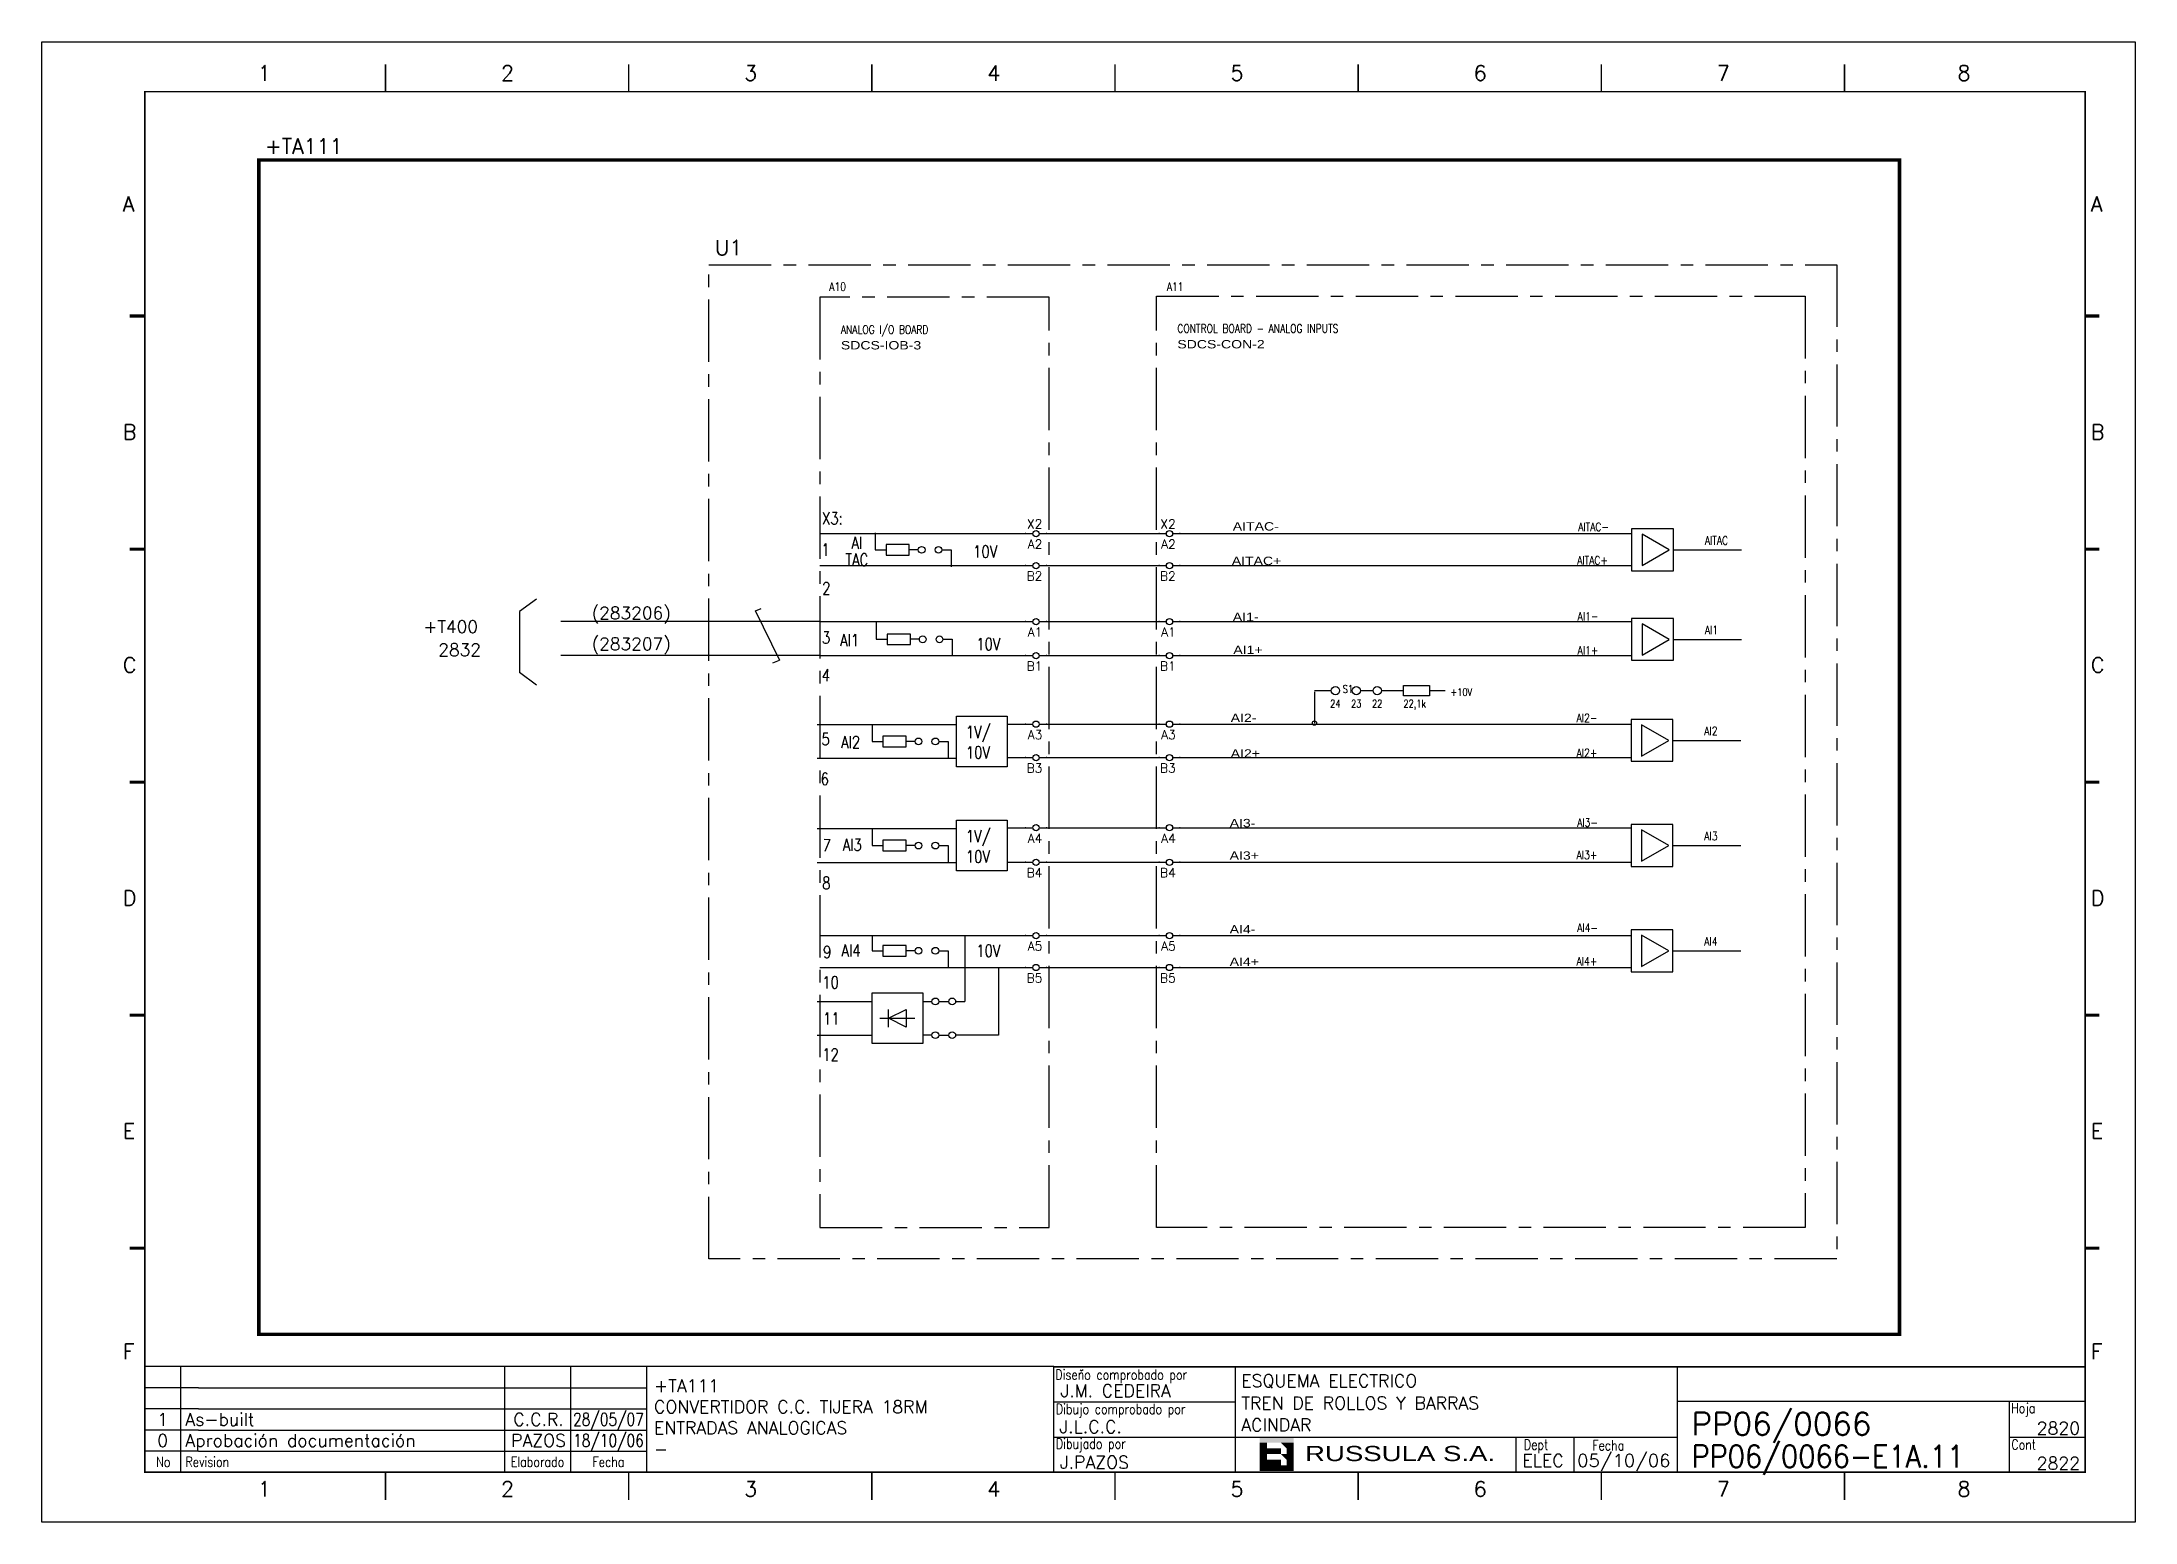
# Model space of a CAD drawing. Extents: x -4 to 416, y -4762 to 287.
# Drawn here: x -3.7 to 416.3, y -2980.2 to -2683.2 of the extents above; entities that cross this region are included whole.
import ezdxf
from ezdxf.enums import TextEntityAlignment as Align

# ---------------------------------------------------------------- set-up
doc = ezdxf.new("R2010")
doc.units = 0
doc.header["$LTSCALE"] = 10
doc.header["$MEASUREMENT"] = 0
doc.linetypes.add('CENTER', pattern=[2, 1.25, -0.25, 0.25, -0.25])
doc.linetypes.add('DASHDOT', pattern=[1, 0.5, -0.25, 0, -0.25])
doc.layers.get('0').update_dxf_attribs({"linetype": 'CONTINUOUS'})
for name, color, linetype in [('1', 7, 'CONTINUOUS'), ('10', 5, 'CONTINUOUS'), ('2', 7, 'CONTINUOUS'), ('25', 3, 'CONTINUOUS'), ('25PK', 4, 'CENTER'), ('35', 2, 'CONTINUOUS'), ('8', 1, 'CONTINUOUS'), ('9', 6, 'CONTINUOUS'), ('DIBUJO', 7, 'CONTINUOUS'), ('NODE', 7, 'CONTINUOUS')]:
    doc.layers.add(name, color=color, linetype=linetype)
doc.styles.add('ABBSTYLE', font='ROMANS.SHX', dxfattribs={"width": 0.8})
doc.styles.add('HELV', font='HELVBLD.SHX', dxfattribs={"width": 1.2})
doc.styles.add('HELVETICA', font='HELV.SHX')
doc.styles.add('LABEL', font='SIMPLEX', dxfattribs={"width": 0.8, "height": 4})
doc.styles.add('ROMANS', font='romans')
doc.styles.get("Standard").update_dxf_attribs({"font": 'simplex'})

msp = doc.modelspace()

# ---------------------------------------------------------------- texts
at = {"layer": '2', "color": 6}
for s, height, p in [('+TA111', 3.024, (41.1, -2705.68)), ('U1', 3.024, (131.4, -2726.02)), ('(283206)', 2.5, (106.64, -2799.08)), ('+T400', 2.5, (72.9, -2801.82)), ('(283207)', 2.5, (106.64, -2805.28))]:
    msp.add_text(s, height=height, dxfattribs=at).set_placement(p)
at = {"layer": '2', "color": 1}
msp.add_text('2832', height=2.5, dxfattribs=at).set_placement((75.86, -2806.46))
at = {"layer": '25'}
for s, height, style, width, p in [('A10', 1.68, 'ABBSTYLE', 0.8, (154.33, -2733.19)), ('A11', 1.68, 'ABBSTYLE', 0.8, (222.05, -2733.19)), ('ANALOG I/O BOARD', 1.68, 'ABBSTYLE', 0.8, (156.64, -2741.8)), ('CONTROL BOARD - ANALOG INPUTS', 1.68, 'ABBSTYLE', 0.8, (224.15, -2741.59)), ('SDCS-IOB-3', 1.68, 'HELV', 1.2, (156.64, -2744.95)), ('SDCS-CON-2', 1.68, 'HELV', 1.2, (224.15, -2744.74)), ('AITAC-', 1.68, 'HELV', 1.2, (235.28, -2781.29)), ('AITAC-', 1.68, 'ABBSTYLE', 0.8, (304.58, -2781.39)), ('1', 2.44, 'ROMANS', 0.8, (152.73, -2786.34)), ('10V', 2.439, 'ROMANS', 0.8, (183.16, -2786.71)), ('AITAC', 1.68, 'ABBSTYLE', 0.8, (329.99, -2784.12)), ('AITAC+', 1.68, 'HELV', 1.2, (235.07, -2788.21)), ('AITAC+', 1.68, 'ABBSTYLE', 0.8, (304.37, -2788.11)), ('2', 2.44, 'ROMANS', 0.8, (152.89, -2794.11)), ('AI1-', 1.68, 'HELV', 1.2, (235.28, -2799.45)), ('AI1-', 1.68, 'ABBSTYLE', 0.8, (304.48, -2799.34)), ('AI1', 1.68, 'ABBSTYLE', 0.8, (329.99, -2802.07)), ('3', 2.44, 'ROMANS', 0.8, (152.84, -2803.98)), ('10V', 2.439, 'ROMANS', 0.8, (183.79, -2805.29)), ('AI1+', 1.68, 'HELV', 1.2, (235.39, -2806.06)), ('AI1+', 1.68, 'ABBSTYLE', 0.8, (304.48, -2806.17)), ('S1', 1.512, 'ABBSTYLE', 0.8, (257.33, -2813.83)), ('+10V', 1.512, 'ABBSTYLE', 0.8, (278.96, -2814.46)), ('AI2-', 1.68, 'HELV', 1.2, (234.86, -2819.71)), ('24', 1.512, 'ABBSTYLE', 0.8, (254.81, -2816.77)), ('23', 1.512, 'ABBSTYLE', 0.8, (259.01, -2816.77)), ('22', 1.512, 'ABBSTYLE', 0.8, (263.21, -2816.77)), ('22,1k', 1.512, 'ABBSTYLE', 0.8, (269.51, -2816.77)), ('AI2-', 1.68, 'ABBSTYLE', 0.8, (304.27, -2819.71)), ('5', 2.44, 'ROMANS', 0.8, (152.74, -2824.35)), ('1V/', 2.439, 'ROMANS', 0.8, (181.71, -2822.93)), ('AI2', 1.68, 'ABBSTYLE', 0.8, (329.89, -2822.34)), ('10V', 2.439, 'ROMANS', 0.8, (181.71, -2827.03)), ('AI2+', 1.68, 'HELV', 1.2, (234.86, -2826.85)), ('AI2+', 1.68, 'ABBSTYLE', 0.8, (304.27, -2826.75)), ('6', 2.44, 'ROMANS', 0.8, (152.58, -2832.33)), ('AI3-', 1.68, 'HELV', 1.2, (234.65, -2840.82)), ('AI3-', 1.68, 'ABBSTYLE', 0.8, (304.37, -2840.71)), ('1V/', 2.439, 'ROMANS', 0.8, (181.71, -2843.82)), ('AI3', 1.68, 'ABBSTYLE', 0.8, (329.89, -2843.44)), ('10V', 2.439, 'ROMANS', 0.8, (181.71, -2847.92)), ('AI3+', 1.68, 'HELV', 1.2, (234.65, -2847.33)), ('AI3+', 1.68, 'ABBSTYLE', 0.8, (304.27, -2847.22)), ('8', 2.44, 'ROMANS', 0.8, (152.9, -2853.22)), ('AI4-', 1.68, 'ABBSTYLE', 0.8, (304.37, -2861.82)), ('10V', 2.439, 'ROMANS', 0.8, (183.79, -2866.82)), ('AI4-', 1.68, 'HELV', 1.2, (234.65, -2862.13)), ('AI4', 1.68, 'ABBSTYLE', 0.8, (329.89, -2864.55)), ('9', 2.44, 'ROMANS', 0.8, (153.06, -2867.08)), ('AI4+', 1.68, 'HELV', 1.2, (234.65, -2868.64)), ('AI4+', 1.68, 'ABBSTYLE', 0.8, (304.27, -2868.54)), ('10', 2.439, 'ROMANS', 0.8, (152.9, -2873.17)), ('11', 2.439, 'ROMANS', 0.8, (153.06, -2880.42)), ('12', 2.439, 'ROMANS', 0.8, (152.9, -2887.66))]:
    msp.add_text(s, height=height, dxfattribs=dict(at, style=style, width=width)).set_placement(p)
at = {"layer": '25', "style": 'ROMANS', "width": 0.8}
msp.add_text('X3:', height=2.439, dxfattribs=at).set_placement((157.02, -2780.04), align=Align.RIGHT)
for s, p in [('AI', (159.84, -2784.97)), ('TAC', (159.84, -2788.36)), ('AI1', (158.38, -2804.51)), ('AI2', (158.59, -2824.98)), ('AI3', (158.91, -2845.56)), ('AI4', (158.7, -2866.77))]:
    msp.add_text(s, height=2.439, dxfattribs=at).set_placement(p, align=Align.CENTER)
for s, rotation, p in [('4', 356.9335, (152.75, -2811.48)), ('7', 356.8202, (152.87, -2845.62))]:
    msp.add_text(s, height=2.44, rotation=rotation, dxfattribs=at).set_placement(p)

# ---------------------------------------------------------------- blocks, each defined once
blk = doc.blocks.new('NOD', base_point=(237.5, 170))
at = {"layer": 'NODE'}
blk.add_point((237.5, 170), dxfattribs=at)
blk = doc.blocks.new('$$PLR12C')
for p, q in [((-2.5, 0), (-0.75, 0)), ((0.75, 0), (2.5, 0))]:
    blk.add_line(p, q)
at = {"layer": '2'}
blk.add_circle((0, 0), 0.75, dxfattribs=at)
for p in [(-2.5, 0), (2.5, 0)]:
    blk.add_blockref('NOD', p, dxfattribs=at)
at = {"layer": '8'}
blk.add_attdef('*A', text='', height=2.15, dxfattribs=at).set_placement((1.5, -3.575), align=Align.RIGHT)
at = {"layer": '9'}
blk.add_attdef('ID', text='', height=2.15, dxfattribs=at).set_placement((1.5, 1.25), align=Align.RIGHT)
blk = doc.blocks.new('AMP')
at = {"layer": '35'}
for p, q in [((0, 5), (0, -5)), ((10, 5), (0, 5)), ((10, -5), (10, 5)), ((0, -5), (10, -5))]:
    blk.add_line(p, q, dxfattribs=at)
blk.add_lwpolyline([(7.5, -3.75), (7.5, 3.75), (1, 0)], close=True, dxfattribs=at)
blk = doc.blocks.new('newcajec')
at = {"layer": '1'}
for p, q in [((179.4, 20.85), (0.13, 20.85)), ((7, 20.85), (7, 0)), ((71, 20.85), (71, 0)), ((84, 20.85), (84, 0.09)), ((99, 20.85), (99, 0)), ((215.2, 20.8), (215.2, 0)), ((10.6, 16.64), (0, 16.64)), ((10.6, 16.64), (99, 16.64)), ((184.64, 20.18), (184.81, 20.01)), ((184.81, 20.01), (185.18, 20.25)), ((10.6, 12.48), (0, 12.48)), ((10.6, 12.48), (99, 12.48)), ((179.4, 13.87), (215.2, 13.87)), ((368, 14.06), (368, 0)), ((10.6, 8.32), (0, 8.32)), ((10.6, 8.32), (99, 8.32)), ((10.6, 4.16), (0, 4.16)), ((10.6, 4.16), (99, 4.16)), ((179.4, 6.93), (267.63, 6.93)), ((267.63, 6.93), (302.5, 6.93)), ((270.63, 6.91), (270.63, 0)), ((282.07, 6.93), (282.07, 0)), ((368, 6.93), (383, 6.93))]:
    blk.add_line(p, q, dxfattribs=at)
for points in [[(47.5, 272.5, 0.3, 0.3, 0), (47.5, 277.91, 0.3, 0.3, 0)], [(95.5, 272.5, 0.3, 0.3, 0), (95.5, 277.91, 0.3, 0.3, 0)], [(143.5, 272.5, 0.3, 0.3, 0), (143.5, 277.91, 0.3, 0.3, 0)], [(191.5, 272.5, 0.3, 0.3, 0), (191.5, 277.91, 0.3, 0.3, 0)], [(239.5, 272.5, 0.3, 0.3, 0), (239.5, 277.91, 0.3, 0.3, 0)], [(287.5, 272.5, 0.3, 0.3, 0), (287.5, 277.91, 0.3, 0.3, 0)], [(335.5, 272.5, 0.3, 0.3, 0), (335.5, 277.91, 0.3, 0.3, 0)], [(-2.99, 228.23, 0.6, 0.6, 0), (-0.18, 228.23, 0.6, 0.6, 0)], [(383.01, 228.23, 0.6, 0.6, 0), (385.82, 228.23, 0.6, 0.6, 0)], [(-2.99, 182.23, 0.6, 0.6, 0), (-0.18, 182.23, 0.6, 0.6, 0)], [(383.01, 182.23, 0.6, 0.6, 0), (385.82, 182.23, 0.6, 0.6, 0)], [(-2.99, 136.23, 0.6, 0.6, 0), (-0.18, 136.23, 0.6, 0.6, 0)], [(383.01, 136.23, 0.6, 0.6, 0), (385.82, 136.23, 0.6, 0.6, 0)], [(-2.99, 90.23, 0.6, 0.6, 0), (-0.18, 90.23, 0.6, 0.6, 0)], [(383.01, 90.23, 0.6, 0.6, 0), (385.82, 90.23, 0.6, 0.6, 0)], [(-2.99, 44.23, 0.6, 0.6, 0), (-0.18, 44.23, 0.6, 0.6, 0)], [(383.01, 44.23, 0.6, 0.6, 0), (385.82, 44.23, 0.6, 0.6, 0)], [(383, 20.8, 0.3, 0.3, 0), (179.4, 20.8, 0.3, 0.3, 0), (179.4, 0, 0.3, 0.3, 0)], [(302.5, 20.8, 0.3, 0.3, 0), (302.5, 0, 0.3, 0.3, 0)], [(302.5, 14, 0.3, 0.3, 0), (383, 14, 0.3, 0.3, 0)], [(47.5, -5.5, 0.3, 0.3, 0), (47.5, -0.09, 0.3, 0.3, 0)], [(95.5, -5.5, 0.3, 0.3, 0), (95.5, -0.09, 0.3, 0.3, 0)], [(143.5, -5.5, 0.3, 0.3, 0), (143.5, -0.09, 0.3, 0.3, 0)], [(191.5, -5.5, 0.3, 0.3, 0), (191.5, -0.09, 0.3, 0.3, 0)], [(239.5, -5.5, 0.3, 0.3, 0), (239.5, -0.09, 0.3, 0.3, 0)], [(287.5, -5.5, 0.3, 0.3, 0), (287.5, -0.09, 0.3, 0.3, 0)], [(335.5, -5.5, 0.3, 0.3, 0), (335.5, -0.09, 0.3, 0.3, 0)]]:
    blk.add_lwpolyline(points, format="xyseb", dxfattribs=at)
at = {"layer": '1', "const_width": 0.3}
blk.add_lwpolyline([(0, 0), (0, 272.5), (383, 272.5), (383, 0)], close=True, dxfattribs=at)
at = {"layer": '2', "color": 14}
for p, q in [((221.42, 4.69), (221.42, 5.81)), ((221.42, 2.47), (221.42, 3.58))]:
    blk.add_line(p, q, dxfattribs=at)
for points in [[(220.05, 5.81), (220.05, 6.92), (226.74, 5.81), (226.74, 6.92)], [(221.42, 2.47), (220.05, 2.47), (221.42, 5.81), (220.05, 5.81)], [(221.42, 4.69), (224.25, 4.69), (221.42, 3.58), (224.25, 3.58)], [(224.25, 5.81), (225.37, 5.81), (225.37, 4.69)], [(225.37, 5.81), (226.74, 5.81), (225.37, 1.35), (226.74, 1.35)], [(224.25, 0.24), (224.25, 2.47), (220.05, 0.24), (220.05, 2.47)], [(224.25, 3.58), (225.37, 3.58), (225.37, 2.47)], [(226.74, 1.35), (226.74, 0.24), (224.25, 1.35), (224.25, 0.24)]]:
    blk.add_solid(points, dxfattribs=at)
at = {"layer": '1', "style": 'ROMANS'}
for s, p in [('1', (22.29, 274.68)), ('2', (70.29, 274.68)), ('3', (118.29, 274.68)), ('4', (166.29, 274.68)), ('5', (214.29, 274.68)), ('6', (262.29, 274.68)), ('7', (310.29, 274.68)), ('8', (357.79, 274.68)), ('A', (-4.37, 248.84)), ('A', (384.13, 248.84)), ('B', (-4.37, 203.84)), ('B', (384.13, 203.84)), ('C', (-4.37, 157.84)), ('C', (384.13, 157.84)), ('D', (-4.37, 111.84)), ('D', (384.13, 111.84)), ('E', (-4.37, 65.84)), ('E', (384.13, 65.84)), ('F', (-4.37, 22.34)), ('F', (384.13, 22.34)), ('1', (22.29, -4.82)), ('2', (70.29, -4.82)), ('3', (118.29, -4.82)), ('4', (166.29, -4.82)), ('5', (214.29, -4.82)), ('6', (262.29, -4.82)), ('7', (310.29, -4.82)), ('8', (357.79, -4.82))]:
    blk.add_text(s, height=3, dxfattribs=at).set_placement(p)
at = {"layer": '1', "style": 'LABEL', "width": 0.8}
for s, p in [('Diseno comprobado por', (179.73, 18.27)), ('Dibujo comprobado por', (179.81, 11.47)), ('Hoja', (368.38, 11.66)), ('Dibujado por', (179.83, 4.64)), ('Fecha', (285.71, 4.3)), ('Cont', (368.43, 4.46)), ('No', (2.23, 1.05)), ('Revision', (8, 1.05))]:
    blk.add_text(s, height=2, dxfattribs=at).set_placement(p)
for s, p in [('Dept', (274.61, 4.44)), ('Elaborado', (77.5, 1.05)), ('Fecha', (91.5, 1.05))]:
    blk.add_text(s, height=2, dxfattribs=at).set_placement(p, align=Align.CENTER)
at = {"layer": '10', "style": 'ROMANS'}
for tag, p in [('REV41', (3.5, 18.74)), ('REV43', (77.7, 18.74)), ('REV31', (3.5, 14.58)), ('REV33', (77.7, 14.58)), ('REV21', (3.5, 10.42)), ('REV23', (77.7, 10.42)), ('REV11', (3.5, 6.27)), ('REV13', (77.7, 6.27))]:
    blk.add_attdef(tag, text='', height=2.5, dxfattribs=at).set_placement(p, align=Align.MIDDLE)
for tag, p, height in [('REV42', (8, 17.49), 2.5), ('SHEETNAME1', (100.5, 15.83), 2.5), ('DESIGNCHECK', (180.74, 14.83), 2.5), ('DOCUMENTTYPE', (216.43, 16.8), 2.5), ('NOTA', (305.32, 15.8), 3), ('REV32', (8, 13.33), 2.5), ('SHEETNAME2', (100.5, 11.67), 2.5), ('OBJECT', (216.43, 12.4), 2.5), ('REV22', (8, 9.17), 2.5), ('SHEETNAME3', (100.5, 7.51), 2.5), ('DRAWINGCHECK', (180.53, 7.71), 2.5), ('CUSTOMER', (216.43, 8.08), 2.5), ('ORDER', (305.32, 7.3), 4.5), ('REV12', (8, 5.01), 2.5), ('SHEETNAME4', (100.5, 3.35), 2.5), ('DOCUMENT_ID', (305.32, 0.93), 4.4), ('USER', (180.63, 0.71), 2.5), ('DEPARTMENT', (271.93, 1.05), 2.5)]:
    blk.add_attdef(tag, p, '', height=height, dxfattribs=at)
for tag, width, p, p2 in [('REV44', 1.221199, (84.53, 17.49), (98.48, 17.49)), ('REV34', 1.221199, (84.53, 13.33), (98.48, 13.33)), ('REV24', 1.221199, (84.53, 9.17), (98.48, 9.17)), ('REV14', 1.221199, (84.53, 5.01), (98.48, 5.01)), ('CREATED2', 7.039915, (282.71, 1.05), (301.14, 1.05))]:
    blk.add_attdef(tag, text='', height=2.5, dxfattribs=dict(at, width=width)).set_placement(p, p2, align=Align.FIT)
for tag, p in [('SHEET', (382, 7.43)), ('NEXTSHEET', (382, 0.5))]:
    blk.add_attdef(tag, text='', height=2.5, dxfattribs=at).set_placement(p, align=Align.RIGHT)
at = {"layer": 'DIBUJO', "color": 14, "style": 'HELVETICA', "width": 1.3}
blk.add_text('RUSSULA S.A.', height=3, dxfattribs=at).set_placement((229, 2.19))

# ---------------------------------------------------------------- linework, layer by layer
for p, q in [((95.58, -2795.03), (92.19, -2797.55)), ((139.48, -2797.38), (140.62, -2796.91)), ((92.19, -2797.55), (92.19, -2809.78)), ((152.44, -2799.55), (100.46, -2799.55)), ((144.42, -2807.35), (139.48, -2797.38)), ((95.58, -2812.3), (92.19, -2809.78)), ((152.44, -2806.38), (100.46, -2806.38)), ((144.23, -2807.39), (142.9, -2807.89))]:
    msp.add_line(p, q)
at = {"layer": '2', "color": 4, "linetype": 'CENTER'}
for p, q in [((152.44, -2734.45), (152.44, -2921.14)), ((198.43, -2734.45), (152.44, -2734.45)), ((198.43, -2921.14), (198.43, -2734.45)), ((152.44, -2921.14), (198.43, -2921.14))]:
    msp.add_line(p, q, dxfattribs=at)
at = {"layer": '2', "color": 3}
for p, q in [((152.44, -2781.91), (194.75, -2781.91)), ((152.44, -2788.32), (194.12, -2788.32)), ((152.44, -2799.55), (194.44, -2799.55)), ((152.44, -2806.38), (194.33, -2806.38)), ((190.03, -2820.13), (194.23, -2820.13)), ((190.03, -2826.85), (194.75, -2826.85)), ((190.03, -2840.92), (193.91, -2840.92)), ((190.03, -2847.85), (194.75, -2847.85)), ((152.44, -2862.55), (194.23, -2862.55)), ((162.94, -2862.55), (162.94, -2865.6)), ((181.52, -2862.55), (181.52, -2875.78)), ((152.44, -2868.96), (194.65, -2868.96))]:
    msp.add_line(p, q, dxfattribs=at)
at = {"layer": '2', "color": 7}
for p, q in [((197.9, -2781.91), (220.48, -2781.91)), ((223.84, -2781.91), (315.29, -2781.91)), ((197.9, -2788.32), (220.48, -2788.32)), ((224.57, -2788.32), (315.29, -2788.32)), ((197.9, -2799.55), (220.48, -2799.55)), ((224.15, -2799.55), (315.29, -2799.55)), ((197.9, -2806.38), (220.48, -2806.38)), ((223.84, -2806.38), (315.4, -2806.38)), ((197.9, -2820.13), (220.48, -2820.13)), ((223.94, -2820.13), (315.19, -2820.13)), ((197.9, -2826.85), (220.48, -2826.85)), ((224.26, -2826.85), (315.19, -2826.85)), ((197.9, -2840.92), (220.48, -2840.92)), ((223.52, -2840.92), (315.19, -2840.92)), ((197.9, -2847.85), (220.48, -2847.85)), ((223.31, -2847.85), (315.19, -2847.85)), ((197.9, -2862.55), (220.48, -2862.55)), ((223.52, -2862.55), (315.19, -2862.55)), ((197.9, -2868.96), (220.48, -2868.96)), ((224.26, -2868.96), (315.19, -2868.96))]:
    msp.add_line(p, q, dxfattribs=at)
at = {"layer": '2', "color": 3, "linetype": 'DASHDOT'}
msp.add_lwpolyline([(39.84, -2706.94, 0.706, 0.706, 0), (369.05, -2706.94, 0.706, 0.706, 0), (369.05, -2942.56, 0.706, 0.706, 0), (39.84, -2942.56, 0.706, 0.706, 0), (39.84, -2706.94, 0.706, 0.706, 0)], format="xyseb", dxfattribs=at)
at = {"layer": '25'}
for p, q in [((163.53, -2781.77), (163.53, -2785.16)), ((170.37, -2784.1), (165.71, -2784.1)), ((165.71, -2784.1), (165.71, -2786.22)), ((170.37, -2786.22), (170.37, -2784.1)), ((163.53, -2785.16), (165.65, -2785.16)), ((165.71, -2786.22), (170.37, -2786.22)), ((172.17, -2785.16), (170.37, -2785.16)), ((176.91, -2785.16), (178.77, -2785.16)), ((178.77, -2785.16), (178.77, -2788.54)), ((163.74, -2799.73), (163.74, -2803.11)), ((163.74, -2803.11), (165.86, -2803.11)), ((170.58, -2802.06), (165.92, -2802.06)), ((165.92, -2802.06), (165.92, -2804.17)), ((165.92, -2804.17), (170.58, -2804.17)), ((170.58, -2804.17), (170.58, -2802.06)), ((172.38, -2803.11), (170.58, -2803.11)), ((177.12, -2803.11), (178.98, -2803.11)), ((178.98, -2803.11), (178.98, -2806.5)), ((151.9, -2820.21), (179.84, -2820.21)), ((162.9, -2820.21), (162.9, -2823.59)), ((179.84, -2818.51), (190, -2818.51)), ((179.84, -2828.67), (179.84, -2818.51)), ((190, -2818.51), (190, -2828.67)), ((162.9, -2823.59), (165.02, -2823.59)), ((169.74, -2822.53), (165.08, -2822.53)), ((165.08, -2822.53), (165.08, -2824.65)), ((165.08, -2824.65), (169.74, -2824.65)), ((169.74, -2824.65), (169.74, -2822.53)), ((171.54, -2823.59), (169.74, -2823.59)), ((176.28, -2823.59), (178.14, -2823.59)), ((178.14, -2823.59), (178.14, -2826.98)), ((151.9, -2826.98), (179.84, -2826.98)), ((190, -2828.67), (179.84, -2828.67)), ((151.9, -2841.1), (179.84, -2841.1)), ((162.9, -2841.1), (162.9, -2844.49)), ((179.84, -2839.41), (190, -2839.41)), ((179.84, -2849.57), (179.84, -2839.41)), ((190, -2839.41), (190, -2849.57)), ((162.9, -2844.49), (165.02, -2844.49)), ((169.74, -2843.43), (165.08, -2843.43)), ((165.08, -2843.43), (165.08, -2845.55)), ((165.08, -2845.55), (169.74, -2845.55)), ((169.74, -2845.55), (169.74, -2843.43)), ((171.54, -2844.49), (169.74, -2844.49)), ((176.28, -2844.49), (178.14, -2844.49)), ((178.14, -2844.49), (178.14, -2847.88)), ((151.9, -2847.88), (179.84, -2847.88)), ((190, -2849.57), (179.84, -2849.57)), ((169.74, -2864.54), (165.08, -2864.54)), ((165.08, -2866.66), (169.74, -2866.66)), ((169.74, -2866.66), (169.74, -2864.54)), ((171.54, -2865.6), (169.74, -2865.6)), ((176.28, -2865.6), (178.14, -2865.6)), ((178.14, -2865.6), (178.14, -2868.98)), ((188.3, -2868.98), (188.3, -2882.53)), ((151.9, -2875.76), (162.9, -2875.76)), ((162.9, -2884.23), (162.9, -2874.06)), ((162.9, -2874.06), (173.06, -2874.06)), ((173.06, -2874.06), (173.06, -2884.23)), ((173.06, -2875.76), (174.93, -2875.76)), ((176.31, -2875.76), (178.31, -2875.76)), ((179.67, -2875.76), (181.53, -2875.76)), ((164.45, -2879.14), (171.51, -2879.14)), ((166.22, -2879.14), (169.75, -2877.38)), ((166.22, -2880.91), (166.22, -2877.38)), ((169.75, -2880.91), (166.22, -2879.14)), ((169.75, -2877.38), (169.75, -2880.91)), ((151.9, -2882.53), (162.9, -2882.53)), ((173.06, -2884.23), (162.9, -2884.23)), ((174.93, -2882.53), (173.06, -2882.53)), ((176.31, -2882.53), (178.31, -2882.53)), ((188.3, -2882.53), (179.67, -2882.53))]:
    msp.add_line(p, q, dxfattribs=at)
at = {"layer": '25', "color": 3}
for p, q in [((162.9, -2865.6), (165.02, -2865.6)), ((165.08, -2864.54), (165.08, -2866.66))]:
    msp.add_line(p, q, dxfattribs=at)
at = {"layer": '25'}
for centre in [(172.85, -2785.16), (176.23, -2785.16), (173.06, -2803.11), (176.44, -2803.11), (172.22, -2823.59), (175.6, -2823.59), (172.22, -2844.49), (175.6, -2844.49), (172.22, -2865.6), (175.6, -2865.6), (175.6, -2875.76), (178.99, -2875.76), (175.6, -2882.53), (178.99, -2882.53)]:
    msp.add_circle(centre, 0.677, dxfattribs=at)
at = {"layer": '25PK'}
for p, q in [((130.14, -2727.94), (356.45, -2727.94)), ((130.14, -2927.44), (130.14, -2727.94)), ((356.45, -2727.94), (356.45, -2927.44)), ((219.95, -2921.14), (219.95, -2734.24)), ((219.95, -2734.24), (350.15, -2734.24)), ((350.15, -2734.24), (350.15, -2921.14)), ((350.15, -2921.14), (219.95, -2921.14)), ((356.45, -2927.44), (130.14, -2927.44))]:
    msp.add_line(p, q, dxfattribs=at)
at = {"layer": '35', "color": 7}
for p, q in [((323.69, -2785.17), (337.34, -2785.17)), ((323.69, -2803.12), (337.34, -2803.12)), ((251.66, -2813.41), (254.97, -2813.41)), ((251.66, -2813.62), (251.66, -2819.92)), ((260.9, -2813.41), (263.4, -2813.41)), ((265.11, -2813.41), (269.52, -2813.41)), ((269.51, -2812.36), (274.76, -2812.36)), ((269.51, -2814.46), (269.51, -2812.36)), ((274.76, -2812.36), (274.76, -2814.46)), ((274.76, -2813.41), (277.91, -2813.41)), ((274.76, -2814.46), (269.51, -2814.46)), ((323.59, -2823.39), (337.24, -2823.39)), ((323.59, -2844.49), (337.24, -2844.49)), ((323.59, -2865.6), (337.24, -2865.6))]:
    msp.add_line(p, q, dxfattribs=at)
for centre, radius in [((255.86, -2813.41), 0.84), ((260.06, -2813.41), 0.84), ((264.26, -2813.41), 0.84), ((251.66, -2819.92), 0.42)]:
    msp.add_circle(centre, radius, dxfattribs=at)
at = {"layer": 'DIBUJO'}
msp.add_lwpolyline([(-3.68, -2683.24), (416.32, -2683.24), (416.32, -2980.24), (-3.68, -2980.24), (-3.68, -2683.24)], dxfattribs=at)

# ---------------------------------------------------------------- block references
at = {"layer": '2', "color": 7}
ref = msp.add_blockref('newcajec', (17, -2970.22), dxfattribs=dict(at, xscale=1.016442892079965, yscale=1.016442892079965, zscale=1.016442892079965))
ref.add_attrib('REV24', '28/05/07', dxfattribs={"layer": '10', "height": 2.541, "style": 'ROMANS', "width": 0.728168}).set_placement((102.91, -2960.89), (117.1, -2960.89), align=Align.FIT)
ref.add_attrib('SHEETNAME3', 'ENTRADAS ANALOGICAS', (119.15, -2962.59), dxfattribs={"layer": '10', "height": 2.5411, "style": 'ROMANS'})
ref.add_attrib('SHEETNAME2', 'CONVERTIDOR C.C. TIJERA 18RM', (119.15, -2958.36), dxfattribs={"layer": '10', "height": 2.5411, "style": 'ROMANS'})
ref.add_attrib('SHEETNAME1', '+TA111', (119.15, -2954.13), dxfattribs={"layer": '10', "height": 2.541, "style": 'ROMANS'})
ref.add_attrib('USER', 'J.PAZOS', (200.6, -2969.5), dxfattribs={"layer": '10', "height": 2.541, "style": 'ROMANS'})
ref.add_attrib('DRAWINGCHECK', 'J.L.C.C.', (200.5, -2962.38), dxfattribs={"layer": '10', "height": 2.541, "style": 'ROMANS'})
ref.add_attrib('DESIGNCHECK', 'J.M. CEDEIRA', (200.71, -2955.14), dxfattribs={"layer": '10', "height": 2.5411, "style": 'ROMANS'})
ref.add_attrib('REV22', 'As-built', (25.13, -2960.89), dxfattribs={"layer": '10', "height": 2.541, "style": 'ROMANS'})
ref.add_attrib('REV12', 'Aprobación documentación', (25.13, -2965.12), dxfattribs={"layer": '10', "height": 2.5411, "style": 'ROMANS'})
ref.add_attrib('REV21', '1', dxfattribs={"layer": '10', "height": 2.54, "style": 'ROMANS'}).set_placement((20.56, -2959.62), align=Align.MIDDLE)
ref.add_attrib('REV11', '0', dxfattribs={"layer": '10', "height": 2.54, "style": 'ROMANS'}).set_placement((20.56, -2963.85), align=Align.MIDDLE)
ref.add_attrib('SHEETNAME4', '-', (119.15, -2966.82), dxfattribs={"layer": '10', "height": 2.54, "style": 'ROMANS'})
ref.add_attrib('REV14', '18/10/06', dxfattribs={"layer": '10', "height": 2.541, "style": 'ROMANS', "width": 0.728168}).set_placement((102.91, -2965.12), (117.1, -2965.12), align=Align.FIT)
ref.add_attrib('REV23', 'C.C.R.', dxfattribs={"layer": '10', "height": 2.541, "style": 'ROMANS'}).set_placement((95.98, -2959.62), align=Align.MIDDLE)
ref.add_attrib('REV13', 'PAZOS', dxfattribs={"layer": '10', "height": 2.541, "style": 'ROMANS'}).set_placement((95.98, -2963.85), align=Align.MIDDLE)
ref.add_attrib('DOCUMENT_ID', 'PP06/0066-E1A.11', (327.34, -2969.27), dxfattribs={"layer": '10', "height": 4.4723, "style": 'ROMANS', "width": 0.9})
ref.add_attrib('ORDER', 'PP06/0066', (327.34, -2962.8), dxfattribs={"layer": '10', "height": 4.574, "style": 'ROMANS'})
ref.add_attrib('CUSTOMER', 'ACINDAR', (236.99, -2962), dxfattribs={"layer": '10', "height": 2.541, "style": 'ROMANS'})
ref.add_attrib('OBJECT', 'TREN DE ROLLOS Y BARRAS', (236.99, -2957.61), dxfattribs={"layer": '10', "height": 2.5411, "style": 'ROMANS'})
ref.add_attrib('DOCUMENTTYPE', 'ESQUEMA ELECTRICO', (236.99, -2953.14), dxfattribs={"layer": '10', "height": 2.5411, "style": 'ROMANS'})
ref.add_attrib('CREATED2', '05/10/06', dxfattribs={"layer": '10', "height": 2.541, "style": 'ROMANS', "width": 0.961976}).set_placement((304.36, -2969.16), (323.1, -2969.16), align=Align.FIT)
ref.add_attrib('DEPARTMENT', 'ELEC', (293.4, -2969.16), dxfattribs={"layer": '10', "height": 2.541, "style": 'ROMANS'})
ref.add_attrib('NEXTSHEET', '2822', dxfattribs={"layer": '10', "height": 2.541, "style": 'ROMANS'}).set_placement((405.28, -2969.71), align=Align.RIGHT)
ref.add_attrib('SHEET', '2820', dxfattribs={"layer": '10', "height": 2.541, "style": 'ROMANS'}).set_placement((405.28, -2962.66), align=Align.RIGHT)
at = {"layer": '2', "color": 7, "xscale": 0.8400000000000318, "yscale": 0.8400000000000318, "zscale": 0.8400000000000318}
for p, values in [((195.8, -2781.91), {'ID': 'X2', '*A': 'A2'}), ((222.58, -2781.91), {'ID': 'X2', '*A': 'A2'}), ((195.8, -2788.32), {'*A': 'B2'}), ((222.58, -2788.32), {'*A': 'B2'}), ((195.8, -2799.55), {'*A': 'A1'}), ((222.58, -2799.55), {'*A': 'A1'}), ((195.8, -2806.38), {'*A': 'B1'}), ((222.58, -2806.38), {'*A': 'B1'}), ((195.8, -2820.13), {'*A': 'A3'}), ((222.58, -2820.13), {'*A': 'A3'}), ((195.8, -2826.85), {'*A': 'B3'}), ((222.58, -2826.85), {'*A': 'B3'}), ((195.8, -2840.92), {'*A': 'A4'}), ((222.58, -2840.92), {'*A': 'A4'}), ((195.8, -2847.85), {'*A': 'B4'}), ((222.58, -2847.85), {'*A': 'B4'}), ((195.8, -2862.55), {'*A': 'A5'}), ((222.58, -2862.55), {'*A': 'A5'}), ((195.8, -2868.96), {'*A': 'B5'}), ((222.58, -2868.96), {'*A': 'B5'})]:
    msp.add_blockref('$$PLR12C', p, dxfattribs=at).add_auto_attribs(values)
at = {"layer": '35', "color": 7, "xscale": 0.8400000000000318, "yscale": 0.8400000000000318, "zscale": 0.8400000000000318, "rotation": 180}
for p in [(323.69, -2785.17), (323.69, -2803.12), (323.59, -2823.39), (323.59, -2844.49), (323.59, -2865.6)]:
    msp.add_blockref('AMP', p, dxfattribs=at)

msp.set_redraw_order([(e.dxf.handle, doc.entitydb.next_handle()) for e in msp.query("TEXT MTEXT ATTDEF DIMENSION ARC_DIMENSION")])  # texts and dimensions are drawn at this point

doc.saveas('drawing.dxf')
